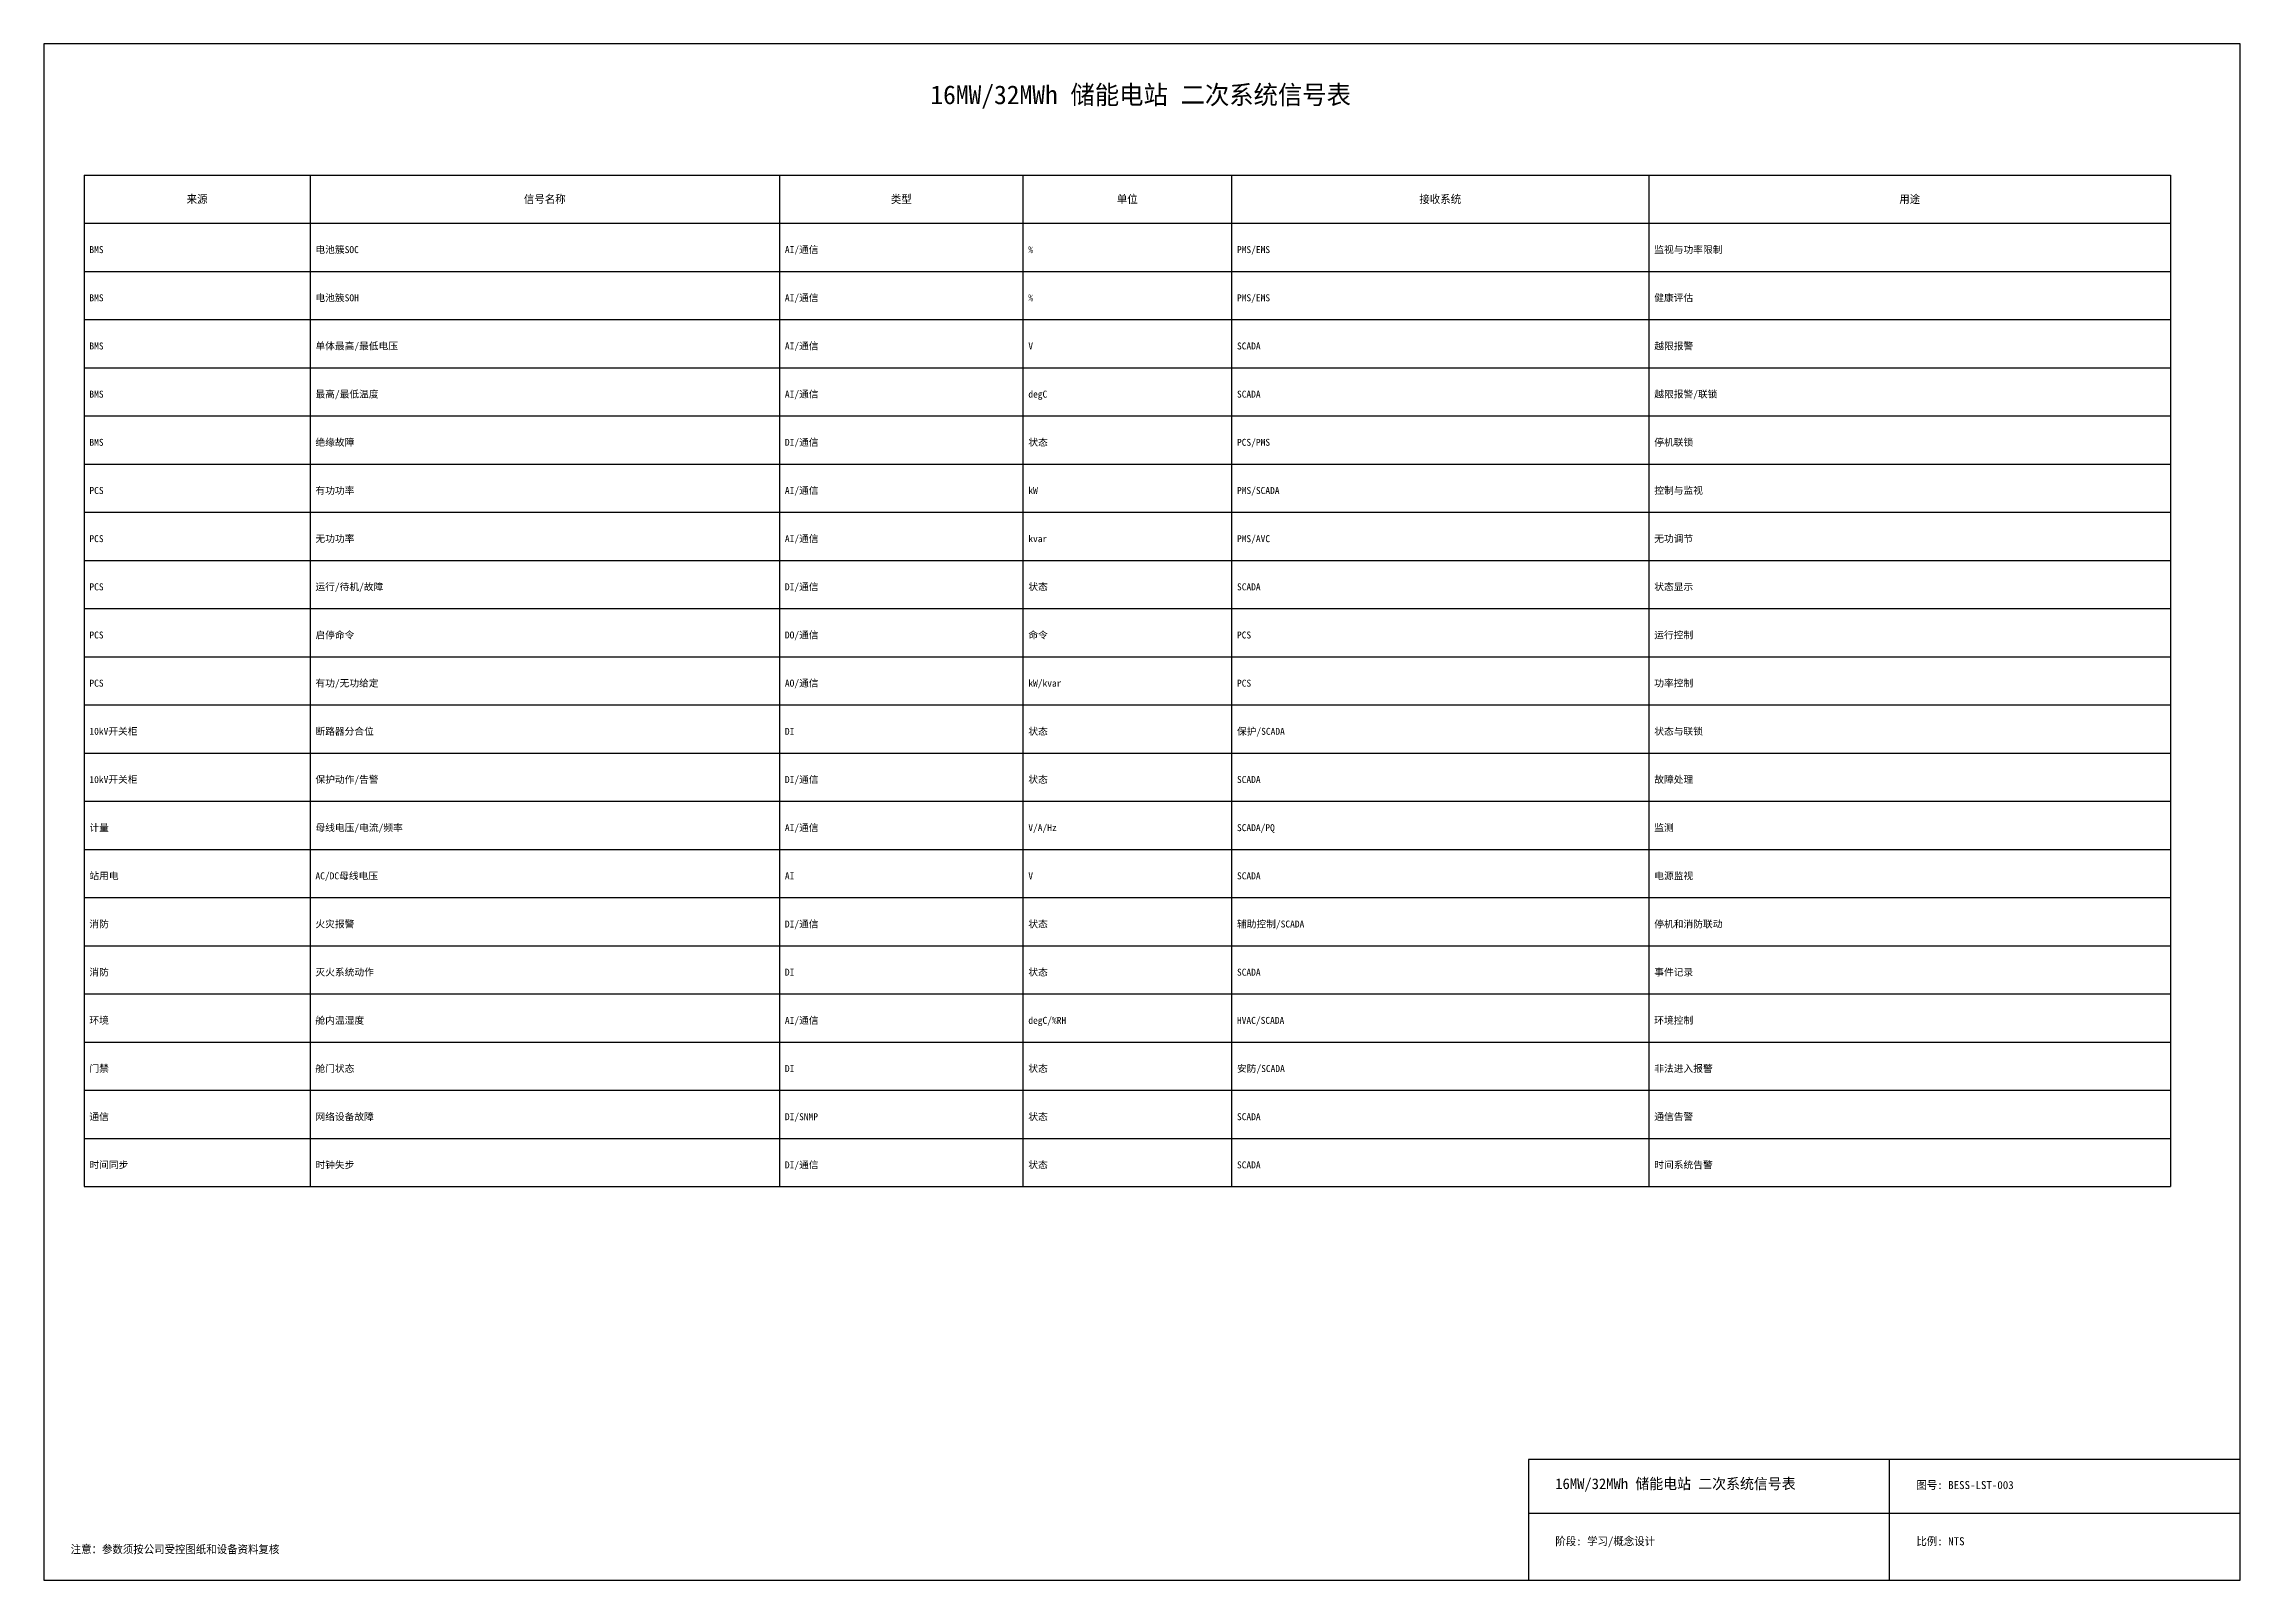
# Model space of a CAD drawing. Header units: metres. Extents: x 10 to 1731, y 10 to 1244.
# Drawn here: x 910 to 1731, y 670 to 1244 of the extents above; entities that cross this region are included whole.
import ezdxf
from ezdxf.enums import TextEntityAlignment as Align

# ---------------------------------------------------------------- set-up
doc = ezdxf.new("R2010")
doc.units = ezdxf.units.M

msp = doc.modelspace()

# ---------------------------------------------------------------- texts
at = {"layer": 'ANNOT'}
msp.add_text('注意：参数须按公司受控图纸和设备资料复核', height=3, dxfattribs=at).set_placement((920, 680))
at = {"layer": 'TEXT'}
for s, height, p in [('16MW/32MWh 储能电站 二次系统信号表', 7, (1320, 1225)), ('来源', 3, (967.25, 1186)), ('信号名称', 3, (1097.25, 1186)), ('类型', 3, (1230.5, 1186)), ('单位', 3, (1315, 1186)), ('接收系统', 3, (1432, 1186)), ('用途', 3, (1607.5, 1186))]:
    msp.add_text(s, height=height, dxfattribs=at).set_placement(p, align=Align.MIDDLE_CENTER)
for s, height, p in [('BMS', 2.6, (927, 1165.84)), ('电池簇SOC', 2.6, (1011.5, 1165.84)), ('AI/通信', 2.6, (1187, 1165.84)), ('%', 2.6, (1278, 1165.84)), ('PMS/EMS', 2.6, (1356, 1165.84)), ('监视与功率限制', 2.6, (1512, 1165.84)), ('BMS', 2.6, (927, 1147.84)), ('电池簇SOH', 2.6, (1011.5, 1147.84)), ('AI/通信', 2.6, (1187, 1147.84)), ('%', 2.6, (1278, 1147.84)), ('PMS/EMS', 2.6, (1356, 1147.84)), ('健康评估', 2.6, (1512, 1147.84)), ('BMS', 2.6, (927, 1129.84)), ('单体最高/最低电压', 2.6, (1011.5, 1129.84)), ('AI/通信', 2.6, (1187, 1129.84)), ('V', 2.6, (1278, 1129.84)), ('SCADA', 2.6, (1356, 1129.84)), ('越限报警', 2.6, (1512, 1129.84)), ('BMS', 2.6, (927, 1111.84)), ('最高/最低温度', 2.6, (1011.5, 1111.84)), ('AI/通信', 2.6, (1187, 1111.84)), ('degC', 2.6, (1278, 1111.84)), ('SCADA', 2.6, (1356, 1111.84)), ('越限报警/联锁', 2.6, (1512, 1111.84)), ('BMS', 2.6, (927, 1093.84)), ('绝缘故障', 2.6, (1011.5, 1093.84)), ('DI/通信', 2.6, (1187, 1093.84)), ('状态', 2.6, (1278, 1093.84)), ('PCS/PMS', 2.6, (1356, 1093.84)), ('停机联锁', 2.6, (1512, 1093.84)), ('PCS', 2.6, (927, 1075.84)), ('有功功率', 2.6, (1011.5, 1075.84)), ('AI/通信', 2.6, (1187, 1075.84)), ('kW', 2.6, (1278, 1075.84)), ('PMS/SCADA', 2.6, (1356, 1075.84)), ('控制与监视', 2.6, (1512, 1075.84)), ('PCS', 2.6, (927, 1057.84)), ('无功功率', 2.6, (1011.5, 1057.84)), ('AI/通信', 2.6, (1187, 1057.84)), ('kvar', 2.6, (1278, 1057.84)), ('PMS/AVC', 2.6, (1356, 1057.84)), ('无功调节', 2.6, (1512, 1057.84)), ('运行/待机/故障', 2.6, (1011.5, 1039.84)), ('DI/通信', 2.6, (1187, 1039.84)), ('状态', 2.6, (1278, 1039.84)), ('状态显示', 2.6, (1512, 1039.84)), ('PCS', 2.6, (927, 1039.84)), ('SCADA', 2.6, (1356, 1039.84)), ('PCS', 2.6, (927, 1021.84)), ('启停命令', 2.6, (1011.5, 1021.84)), ('DO/通信', 2.6, (1187, 1021.84)), ('命令', 2.6, (1278, 1021.84)), ('PCS', 2.6, (1356, 1021.84)), ('运行控制', 2.6, (1512, 1021.84)), ('PCS', 2.6, (927, 1003.84)), ('有功/无功给定', 2.6, (1011.5, 1003.84)), ('AO/通信', 2.6, (1187, 1003.84)), ('kW/kvar', 2.6, (1278, 1003.84)), ('PCS', 2.6, (1356, 1003.84)), ('功率控制', 2.6, (1512, 1003.84)), ('10kV开关柜', 2.6, (927, 985.84)), ('断路器分合位', 2.6, (1011.5, 985.84)), ('DI', 2.6, (1187, 985.84)), ('状态', 2.6, (1278, 985.84)), ('保护/SCADA', 2.6, (1356, 985.84)), ('状态与联锁', 2.6, (1512, 985.84)), ('10kV开关柜', 2.6, (927, 967.84)), ('保护动作/告警', 2.6, (1011.5, 967.84)), ('DI/通信', 2.6, (1187, 967.84)), ('状态', 2.6, (1278, 967.84)), ('SCADA', 2.6, (1356, 967.84)), ('故障处理', 2.6, (1512, 967.84)), ('计量', 2.6, (927, 949.84)), ('母线电压/电流/频率', 2.6, (1011.5, 949.84)), ('AI/通信', 2.6, (1187, 949.84)), ('V/A/Hz', 2.6, (1278, 949.84)), ('SCADA/PQ', 2.6, (1356, 949.84)), ('监测', 2.6, (1512, 949.84)), ('站用电', 2.6, (927, 931.84)), ('AC/DC母线电压', 2.6, (1011.5, 931.84)), ('AI', 2.6, (1187, 931.84)), ('V', 2.6, (1278, 931.84)), ('SCADA', 2.6, (1356, 931.84)), ('电源监视', 2.6, (1512, 931.84)), ('消防', 2.6, (927, 913.84)), ('火灾报警', 2.6, (1011.5, 913.84)), ('DI/通信', 2.6, (1187, 913.84)), ('状态', 2.6, (1278, 913.84)), ('辅助控制/SCADA', 2.6, (1356, 913.84)), ('停机和消防联动', 2.6, (1512, 913.84)), ('消防', 2.6, (927, 895.84)), ('灭火系统动作', 2.6, (1011.5, 895.84)), ('DI', 2.6, (1187, 895.84)), ('状态', 2.6, (1278, 895.84)), ('SCADA', 2.6, (1356, 895.84)), ('事件记录', 2.6, (1512, 895.84)), ('环境', 2.6, (927, 877.84)), ('舱内温湿度', 2.6, (1011.5, 877.84)), ('AI/通信', 2.6, (1187, 877.84)), ('degC/%RH', 2.6, (1278, 877.84)), ('HVAC/SCADA', 2.6, (1356, 877.84)), ('环境控制', 2.6, (1512, 877.84)), ('门禁', 2.6, (927, 859.84)), ('舱门状态', 2.6, (1011.5, 859.84)), ('DI', 2.6, (1187, 859.84)), ('状态', 2.6, (1278, 859.84)), ('安防/SCADA', 2.6, (1356, 859.84)), ('非法进入报警', 2.6, (1512, 859.84)), ('通信', 2.6, (927, 841.84)), ('网络设备故障', 2.6, (1011.5, 841.84)), ('DI/SNMP', 2.6, (1187, 841.84)), ('状态', 2.6, (1278, 841.84)), ('SCADA', 2.6, (1356, 841.84)), ('通信告警', 2.6, (1512, 841.84)), ('时间同步', 2.6, (927, 823.84)), ('时钟失步', 2.6, (1011.5, 823.84)), ('DI/通信', 2.6, (1187, 823.84)), ('状态', 2.6, (1278, 823.84)), ('SCADA', 2.6, (1356, 823.84)), ('时间系统告警', 2.6, (1512, 823.84)), ('16MW/32MWh 储能电站 二次系统信号表', 4, (1475, 704)), ('图号: BESS-LST-003', 3, (1610, 704)), ('阶段: 学习/概念设计', 3, (1475, 683)), ('比例: NTS', 3, (1610, 683))]:
    msp.add_text(s, height=height, dxfattribs=at).set_placement(p)

# ---------------------------------------------------------------- linework, layer by layer
at = {"layer": 'FRAME'}
for p, q in [((1600, 670), (1600, 715)), ((1465, 695), (1731, 695))]:
    msp.add_line(p, q, dxfattribs=at)
for points in [[(910, 670), (1731, 670), (1731, 1244), (910, 1244)], [(1465, 670), (1731, 670), (1731, 715), (1465, 715)]]:
    msp.add_lwpolyline(points, close=True, dxfattribs=at)
at = {"layer": 'TABLE'}
for p, q in [((925, 1195), (1705, 1195)), ((925, 1195), (925, 817)), ((1009.5, 1195), (1009.5, 817)), ((1185, 1195), (1185, 817)), ((1276, 1195), (1276, 817)), ((1354, 1195), (1354, 817)), ((1510, 1195), (1510, 817)), ((1705, 1195), (1705, 817)), ((925, 1177), (1705, 1177)), ((925, 1159), (1705, 1159)), ((925, 1141), (1705, 1141)), ((925, 1123), (1705, 1123)), ((925, 1105), (1705, 1105)), ((925, 1087), (1705, 1087)), ((925, 1069), (1705, 1069)), ((925, 1051), (1705, 1051)), ((925, 1033), (1705, 1033)), ((925, 1015), (1705, 1015)), ((925, 997), (1705, 997)), ((925, 979), (1705, 979)), ((925, 961), (1705, 961)), ((925, 943), (1705, 943)), ((925, 925), (1705, 925)), ((925, 907), (1705, 907)), ((925, 889), (1705, 889)), ((925, 871), (1705, 871)), ((925, 853), (1705, 853)), ((925, 835), (1705, 835)), ((925, 817), (1705, 817))]:
    msp.add_line(p, q, dxfattribs=at)

msp.set_redraw_order([(e.dxf.handle, doc.entitydb.next_handle()) for e in msp.query("TEXT MTEXT ATTDEF DIMENSION ARC_DIMENSION")])  # texts and dimensions are drawn at this point

doc.saveas('drawing.dxf')
